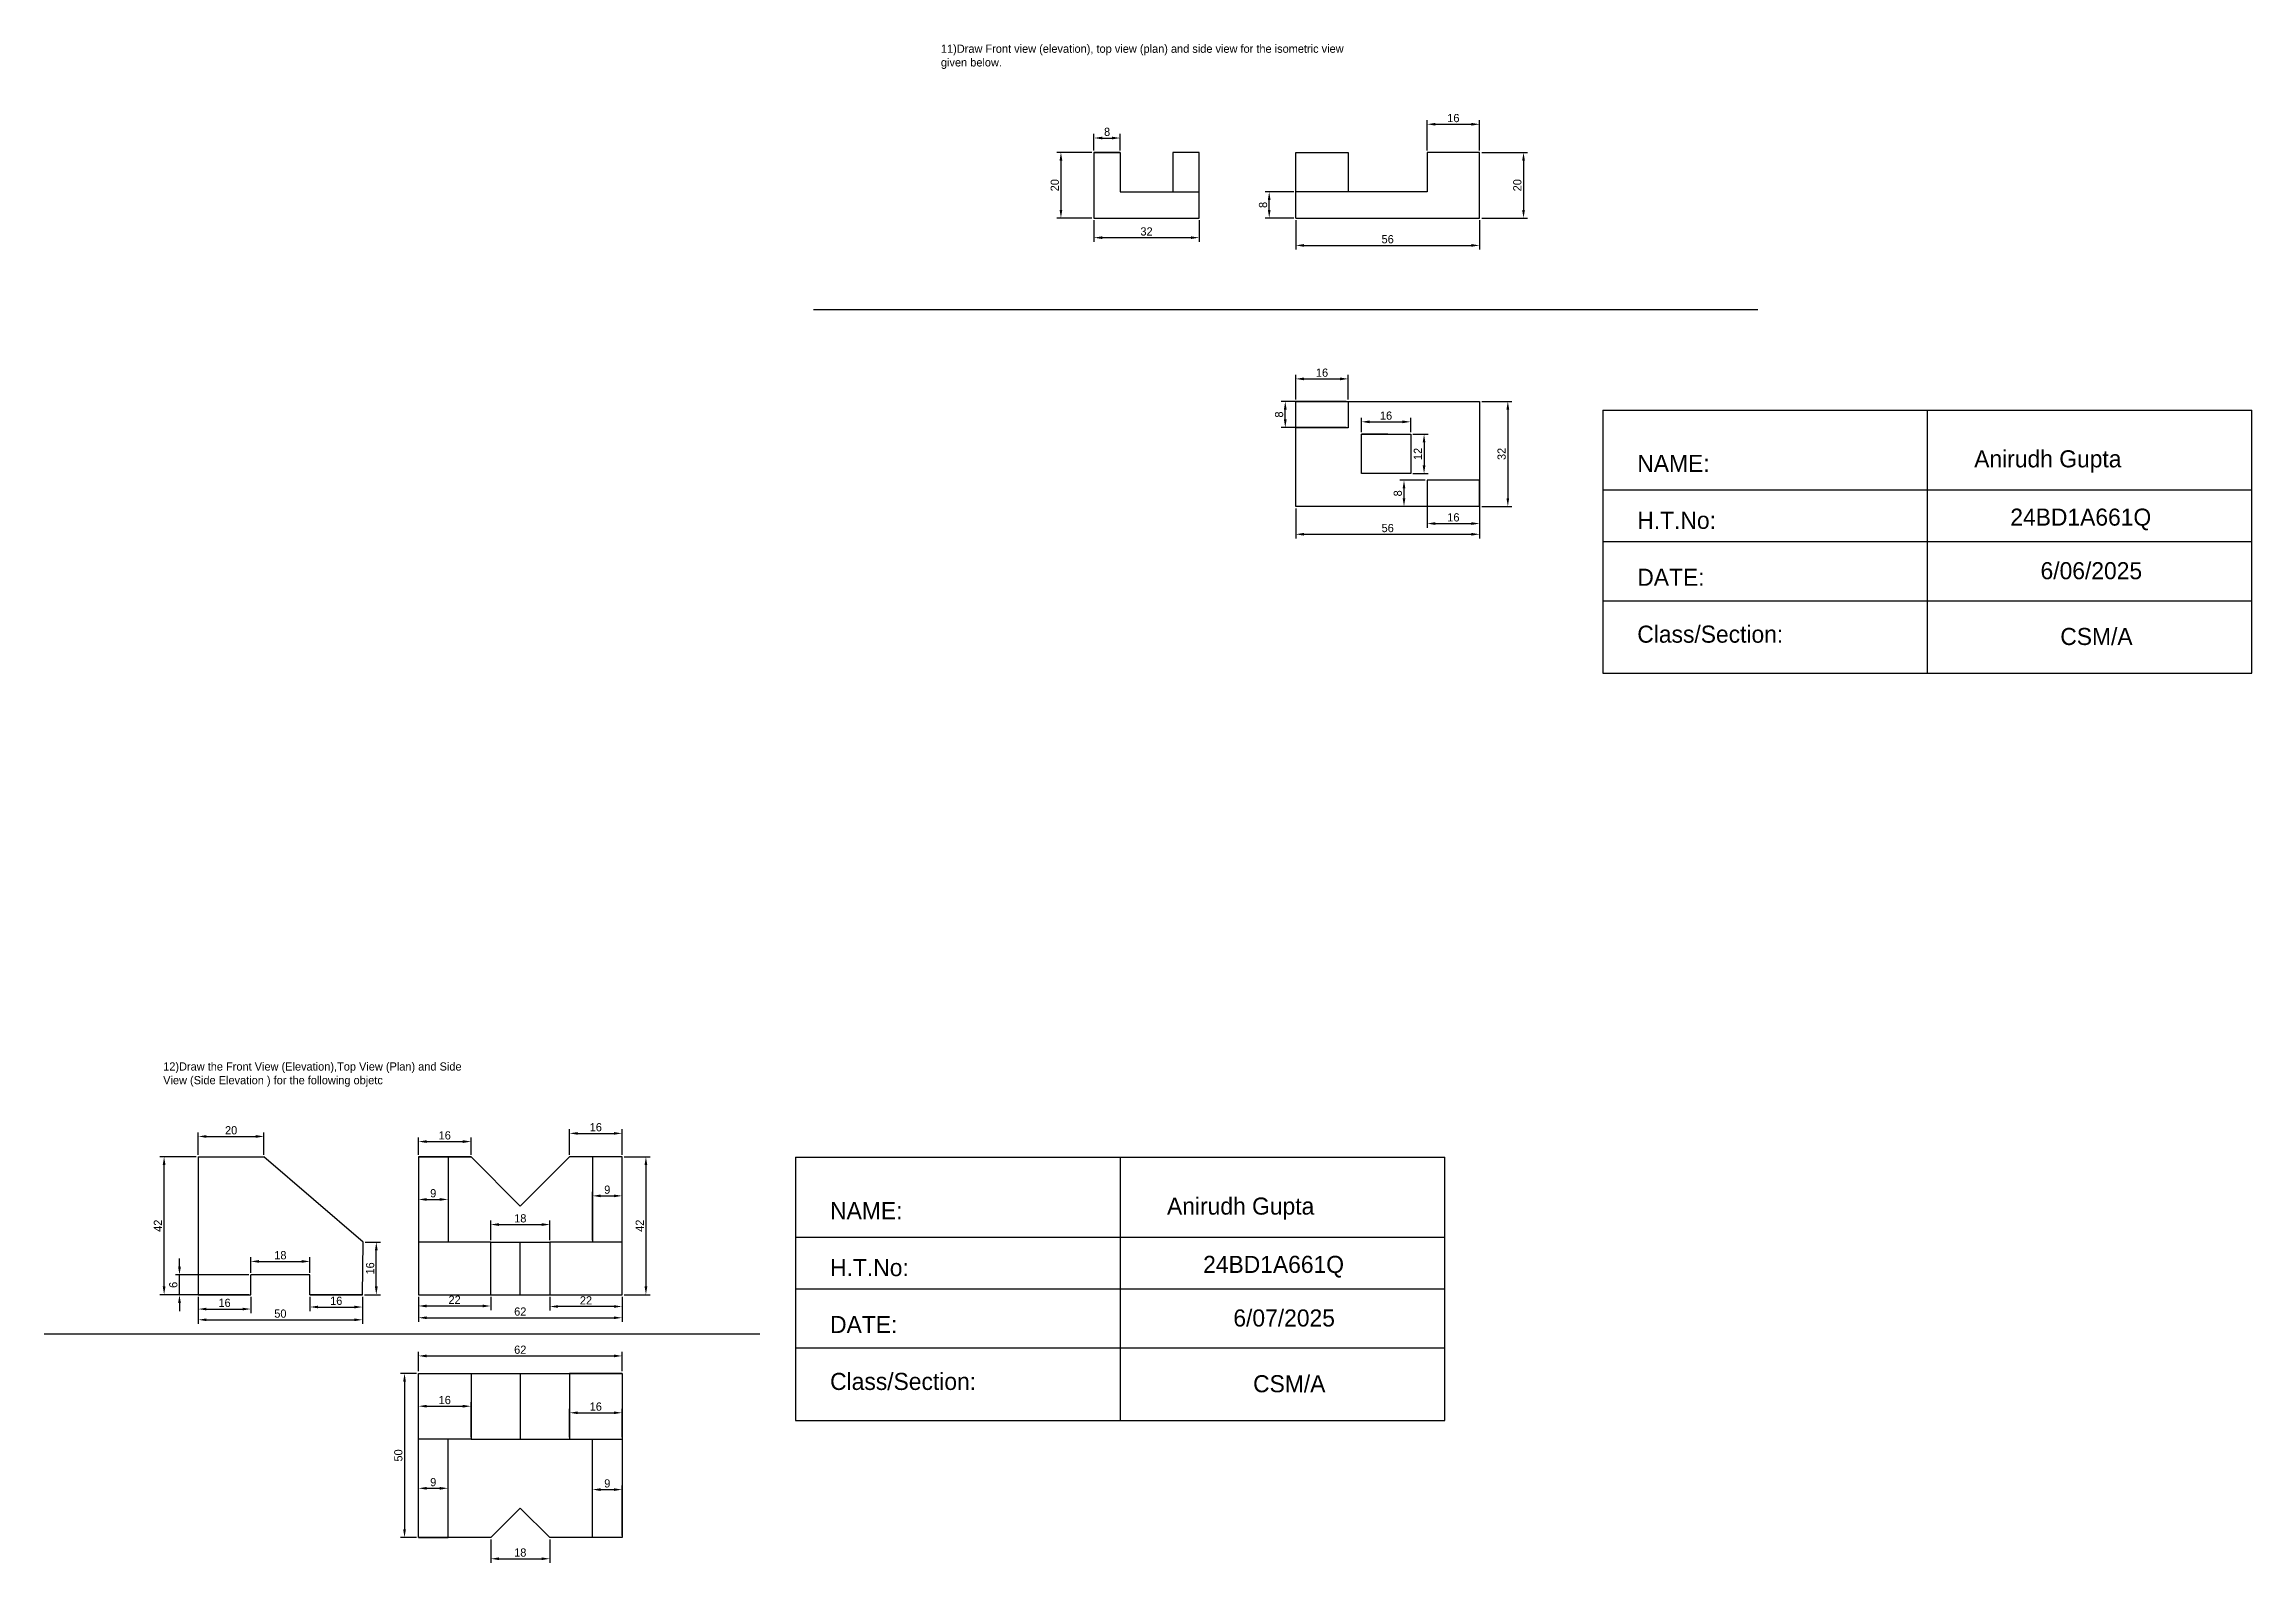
# Model space of a CAD drawing. Header units: millimetres. Extents: x 148 to 2239, y 31 to 1240.
# Drawn here: x 1567 to 2239, y 229 to 692 of the extents above; entities that cross this region are included whole.
import ezdxf

# ---------------------------------------------------------------- set-up
doc = ezdxf.new("R2010")
doc.units = ezdxf.units.MM
doc.dimstyles.new('ISO-25', dxfattribs={"dimtxt": 2.5, "dimasz": 2.5, "dimexe": 1.25, "dimexo": 0.625, "dimtad": 1, "dimtxsty": 'Standard', "dimcen": 2.5, "dimadec": 0, "dimazin": 0, "dimtfac": 1, "dimtmove": 0, "dimatfit": 3, "dimfxl": 1, "dimarcsym": 0})

msp = doc.modelspace()

# ---------------------------------------------------------------- texts
at = {"attachment_point": 1}
for s, width, insert, char_height in [('11)Draw Front view (elevation), top view (plan) and side view for the isometric view\\Pgiven below.', 208.52213, (1840.206, 691.382), 2.5), ('NAME:\\P                                                        \\PH.T.No:\\P                                           \\PDATE:\\P                                             \\PClass/Section:                                ', 175.89946, (2052.26, 566.443), 5.2), ('12)Draw the Front View (Elevation),Top View (Plan) and Side\\PView (Side Elevation ) for the following objetc', 177.18771, (1603.37, 381.423), 2.5), ('NAME:\\P                                                        \\PH.T.No:\\P                                           \\PDATE:\\P                                             \\PClass/Section:                                ', 175.89946, (1806.463, 338.868), 5.2)]:
    msp.add_mtext_dynamic_manual_height_columns(s, width=width, gutter_width=12.5, heights=[0], dxfattribs=dict(at, insert=insert, char_height=char_height))
at = {"char_height": 5.2, "attachment_point": 1}
for s, insert, width in [('Anirudh Gupta\\P', (2154.855, 567.83), 65.52), ('24BD1A661Q', (2165.844, 550.074), 49.14), ('6/06/2025\\P', (2175.051, 533.754), 45.5), ('CSM/A', (2181.065, 513.729), 25.48), ('Anirudh Gupta\\P', (1909.058, 340.256), 65.52), ('24BD1A661Q', (1920.047, 322.499), 49.14), ('6/07/2025', (1929.254, 306.18), 45.5), ('CSM/A', (1935.268, 286.154), 25.48)]:
    msp.add_mtext(s, dxfattribs=dict(at, insert=insert, width=width))

# ---------------------------------------------------------------- blocks, each defined once
blk = doc.blocks.new('*D107')
at = {"color": 0, "lineweight": -2, "transparency": 16777216}
for p, q in [((1613.43, 352.67), (1602.4, 352.67)), ((1603.65, 313.17), (1603.65, 350.17)), ((1613.43, 310.67), (1602.4, 310.67))]:
    blk.add_line(p, q, dxfattribs=at)
at = {"color": 0, "transparency": 16777216}
for points in [[(1603.23, 350.17), (1604.07, 350.17), (1603.65, 352.67)], [(1603.23, 313.17), (1604.07, 313.17), (1603.65, 310.67)]]:
    blk.add_solid(points, dxfattribs=at)
at = {"layer": 'Defpoints', "color": 0, "transparency": 16777216}
for p in [(1603.65, 352.67), (1614.06, 352.67), (1614.06, 310.67)]:
    blk.add_point(p, dxfattribs=at)
at = {"color": 0, "transparency": 16777216, "insert": (1601.77, 331.67), "char_height": 2.5, "attachment_point": 5, "rotation": 90}
blk.add_mtext('42', dxfattribs=at)
blk = doc.blocks.new('*D108')
at = {"color": 0, "lineweight": -2, "transparency": 16777216}
for p, q in [((1614.06, 310.05), (1614.06, 301.78)), ((1664.06, 310.05), (1664.06, 301.78)), ((1616.56, 303.03), (1661.56, 303.03))]:
    blk.add_line(p, q, dxfattribs=at)
at = {"color": 0, "transparency": 16777216}
for points in [[(1616.56, 303.44), (1616.56, 302.61), (1614.06, 303.03)], [(1661.56, 303.44), (1661.56, 302.61), (1664.06, 303.03)]]:
    blk.add_solid(points, dxfattribs=at)
at = {"layer": 'Defpoints', "color": 0, "transparency": 16777216}
for p in [(1614.06, 310.67), (1664.06, 310.67), (1664.06, 303.03)]:
    blk.add_point(p, dxfattribs=at)
at = {"color": 0, "transparency": 16777216, "insert": (1639.06, 304.9), "char_height": 2.5, "attachment_point": 5}
blk.add_mtext('50', dxfattribs=at)
blk = doc.blocks.new('*D109')
at = {"color": 0, "lineweight": -2, "transparency": 16777216}
for p, q in [((1614.06, 310.05), (1614.06, 305.05)), ((1630.06, 310.05), (1630.06, 305.05)), ((1616.56, 306.3), (1627.56, 306.3))]:
    blk.add_line(p, q, dxfattribs=at)
at = {"color": 0, "transparency": 16777216}
for points in [[(1616.56, 306.71), (1616.56, 305.88), (1614.06, 306.3)], [(1627.56, 306.71), (1627.56, 305.88), (1630.06, 306.3)]]:
    blk.add_solid(points, dxfattribs=at)
at = {"layer": 'Defpoints', "color": 0, "transparency": 16777216}
for p in [(1614.06, 310.67), (1630.06, 310.67), (1630.06, 306.3)]:
    blk.add_point(p, dxfattribs=at)
at = {"color": 0, "transparency": 16777216, "insert": (1622.06, 308.17), "char_height": 2.5, "attachment_point": 5}
blk.add_mtext('16', dxfattribs=at)
blk = doc.blocks.new('*D110')
at = {"color": 0, "lineweight": -2, "transparency": 16777216}
for p, q in [((1648.06, 310.05), (1648.06, 305.67)), ((1664.06, 310.05), (1664.06, 305.67)), ((1650.56, 306.92), (1661.56, 306.92))]:
    blk.add_line(p, q, dxfattribs=at)
at = {"color": 0, "transparency": 16777216}
for points in [[(1650.56, 307.34), (1650.56, 306.5), (1648.06, 306.92)], [(1661.56, 307.34), (1661.56, 306.5), (1664.06, 306.92)]]:
    blk.add_solid(points, dxfattribs=at)
at = {"layer": 'Defpoints', "color": 0, "transparency": 16777216}
for p in [(1648.06, 310.67), (1664.06, 310.67), (1664.06, 306.92)]:
    blk.add_point(p, dxfattribs=at)
at = {"color": 0, "transparency": 16777216, "insert": (1656.06, 308.79), "char_height": 2.5, "attachment_point": 5}
blk.add_mtext('16', dxfattribs=at)
blk = doc.blocks.new('*D111')
at = {"color": 0, "lineweight": -2, "transparency": 16777216}
for p, q in [((1630.06, 317.3), (1630.06, 322.05)), ((1632.56, 320.8), (1645.56, 320.8)), ((1648.06, 317.3), (1648.06, 322.05))]:
    blk.add_line(p, q, dxfattribs=at)
at = {"color": 0, "transparency": 16777216}
for points in [[(1632.56, 321.22), (1632.56, 320.38), (1630.06, 320.8)], [(1645.56, 321.22), (1645.56, 320.38), (1648.06, 320.8)]]:
    blk.add_solid(points, dxfattribs=at)
at = {"layer": 'Defpoints', "color": 0, "transparency": 16777216}
for p in [(1630.06, 316.67), (1648.06, 320.8), (1648.06, 316.67)]:
    blk.add_point(p, dxfattribs=at)
at = {"color": 0, "transparency": 16777216, "insert": (1639.06, 322.68), "char_height": 2.5, "attachment_point": 5}
blk.add_mtext('18', dxfattribs=at)
blk = doc.blocks.new('*D112')
at = {"color": 0, "lineweight": -2, "transparency": 16777216}
for p, q in [((1614.06, 353.3), (1614.06, 360.11)), ((1616.56, 358.86), (1631.56, 358.86)), ((1634.06, 353.3), (1634.06, 360.11))]:
    blk.add_line(p, q, dxfattribs=at)
at = {"color": 0, "transparency": 16777216}
for points in [[(1616.56, 359.28), (1616.56, 358.44), (1614.06, 358.86)], [(1631.56, 359.28), (1631.56, 358.44), (1634.06, 358.86)]]:
    blk.add_solid(points, dxfattribs=at)
at = {"layer": 'Defpoints', "color": 0, "transparency": 16777216}
for p in [(1634.06, 358.86), (1614.06, 352.67), (1634.06, 352.67)]:
    blk.add_point(p, dxfattribs=at)
at = {"color": 0, "transparency": 16777216, "insert": (1624.06, 360.73), "char_height": 2.5, "attachment_point": 5}
blk.add_mtext('20', dxfattribs=at)
blk = doc.blocks.new('*D113')
at = {"color": 0, "lineweight": -2, "transparency": 16777216}
for p, q in [((1664.89, 326.67), (1669.52, 326.67)), ((1668.27, 313.17), (1668.27, 324.17)), ((1664.68, 310.67), (1669.52, 310.67))]:
    blk.add_line(p, q, dxfattribs=at)
at = {"color": 0, "transparency": 16777216}
for points in [[(1667.85, 324.17), (1668.69, 324.17), (1668.27, 326.67)], [(1667.85, 313.17), (1668.69, 313.17), (1668.27, 310.67)]]:
    blk.add_solid(points, dxfattribs=at)
at = {"layer": 'Defpoints', "color": 0, "transparency": 16777216}
for p in [(1664.27, 326.67), (1668.27, 326.67), (1664.06, 310.67)]:
    blk.add_point(p, dxfattribs=at)
at = {"color": 0, "transparency": 16777216, "insert": (1666.4, 318.67), "char_height": 2.5, "attachment_point": 5, "rotation": 90}
blk.add_mtext('16', dxfattribs=at)
blk = doc.blocks.new('*D114')
at = {"color": 0, "lineweight": -2, "transparency": 16777216}
for p, q in [((1629.43, 316.67), (1607.08, 316.67)), ((1608.33, 319.17), (1608.33, 321.67)), ((1608.33, 310.67), (1608.33, 316.67)), ((1629.43, 310.67), (1607.08, 310.67)), ((1608.33, 308.17), (1608.33, 305.67))]:
    blk.add_line(p, q, dxfattribs=at)
at = {"color": 0, "transparency": 16777216}
for points in [[(1607.92, 319.17), (1608.75, 319.17), (1608.33, 316.67)], [(1607.92, 308.17), (1608.75, 308.17), (1608.33, 310.67)]]:
    blk.add_solid(points, dxfattribs=at)
at = {"layer": 'Defpoints', "color": 0, "transparency": 16777216}
for p in [(1608.33, 316.67), (1630.06, 316.67), (1630.06, 310.67)]:
    blk.add_point(p, dxfattribs=at)
at = {"color": 0, "transparency": 16777216, "insert": (1606.46, 313.67), "char_height": 2.5, "attachment_point": 5, "rotation": 90}
blk.add_mtext('6', dxfattribs=at)
blk = doc.blocks.new('*D115')
at = {"color": 0, "lineweight": -2, "transparency": 16777216}
for p, q in [((1681.11, 342.79), (1681.11, 338.42)), ((1683.61, 339.67), (1687.61, 339.67)), ((1690.11, 342.79), (1690.11, 338.42))]:
    blk.add_line(p, q, dxfattribs=at)
at = {"color": 0, "transparency": 16777216}
for points in [[(1683.61, 340.09), (1683.61, 339.26), (1681.11, 339.67)], [(1687.61, 340.09), (1687.61, 339.26), (1690.11, 339.67)]]:
    blk.add_solid(points, dxfattribs=at)
at = {"layer": 'Defpoints', "color": 0, "transparency": 16777216}
for p in [(1681.11, 343.42), (1690.11, 343.42), (1690.11, 339.67)]:
    blk.add_point(p, dxfattribs=at)
at = {"color": 0, "transparency": 16777216, "insert": (1685.61, 341.55), "char_height": 2.5, "attachment_point": 5}
blk.add_mtext('9', dxfattribs=at)
blk = doc.blocks.new('*D116')
at = {"color": 0, "lineweight": -2, "transparency": 16777216}
for p, q in [((1681.11, 353.3), (1681.11, 358.55)), ((1683.61, 357.3), (1694.61, 357.3)), ((1697.11, 353.3), (1697.11, 358.55))]:
    blk.add_line(p, q, dxfattribs=at)
at = {"color": 0, "transparency": 16777216}
for points in [[(1683.61, 357.72), (1683.61, 356.88), (1681.11, 357.3)], [(1694.61, 357.72), (1694.61, 356.88), (1697.11, 357.3)]]:
    blk.add_solid(points, dxfattribs=at)
at = {"layer": 'Defpoints', "color": 0, "transparency": 16777216}
for p in [(1697.11, 357.3), (1681.11, 352.67), (1697.11, 352.67)]:
    blk.add_point(p, dxfattribs=at)
at = {"color": 0, "transparency": 16777216, "insert": (1689.11, 359.17), "char_height": 2.5, "attachment_point": 5}
blk.add_mtext('16', dxfattribs=at)
blk = doc.blocks.new('*D117')
at = {"color": 0, "lineweight": -2, "transparency": 16777216}
for p, q in [((1727.11, 353.3), (1727.11, 361.05)), ((1729.61, 359.8), (1740.61, 359.8)), ((1743.11, 353.3), (1743.11, 361.05))]:
    blk.add_line(p, q, dxfattribs=at)
at = {"color": 0, "transparency": 16777216}
for points in [[(1729.61, 360.21), (1729.61, 359.38), (1727.11, 359.8)], [(1740.61, 360.21), (1740.61, 359.38), (1743.11, 359.8)]]:
    blk.add_solid(points, dxfattribs=at)
at = {"layer": 'Defpoints', "color": 0, "transparency": 16777216}
for p in [(1743.11, 359.8), (1727.11, 352.67), (1743.11, 352.67)]:
    blk.add_point(p, dxfattribs=at)
at = {"color": 0, "transparency": 16777216, "insert": (1735.11, 361.67), "char_height": 2.5, "attachment_point": 5}
blk.add_mtext('16', dxfattribs=at)
blk = doc.blocks.new('*D118')
at = {"color": 0, "lineweight": -2, "transparency": 16777216}
for p, q in [((1734.11, 327.3), (1734.11, 342.02)), ((1736.61, 340.77), (1740.61, 340.77)), ((1743.11, 327.3), (1743.11, 342.02))]:
    blk.add_line(p, q, dxfattribs=at)
at = {"color": 0, "transparency": 16777216}
for points in [[(1736.61, 341.18), (1736.61, 340.35), (1734.11, 340.77)], [(1740.61, 341.18), (1740.61, 340.35), (1743.11, 340.77)]]:
    blk.add_solid(points, dxfattribs=at)
at = {"layer": 'Defpoints', "color": 0, "transparency": 16777216}
for p in [(1743.11, 340.77), (1734.11, 326.67), (1743.11, 326.67)]:
    blk.add_point(p, dxfattribs=at)
at = {"color": 0, "transparency": 16777216, "insert": (1738.61, 342.64), "char_height": 2.5, "attachment_point": 5}
blk.add_mtext('9', dxfattribs=at)
blk = doc.blocks.new('*D119')
at = {"color": 0, "lineweight": -2, "transparency": 16777216}
for p, q in [((1743.73, 352.67), (1751.62, 352.67)), ((1750.37, 350.17), (1750.37, 313.17)), ((1743.73, 310.67), (1751.62, 310.67))]:
    blk.add_line(p, q, dxfattribs=at)
at = {"color": 0, "transparency": 16777216}
for points in [[(1749.96, 350.17), (1750.79, 350.17), (1750.37, 352.67)], [(1749.96, 313.17), (1750.79, 313.17), (1750.37, 310.67)]]:
    blk.add_solid(points, dxfattribs=at)
at = {"layer": 'Defpoints', "color": 0, "transparency": 16777216}
for p in [(1743.11, 352.67), (1743.11, 310.67), (1750.37, 310.67)]:
    blk.add_point(p, dxfattribs=at)
at = {"color": 0, "transparency": 16777216, "insert": (1748.5, 331.67), "char_height": 2.5, "attachment_point": 5, "rotation": 90}
blk.add_mtext('42', dxfattribs=at)
blk = doc.blocks.new('*D120')
at = {"color": 0, "lineweight": -2, "transparency": 16777216}
for p, q in [((1681.11, 310.05), (1681.11, 302.39)), ((1743.11, 310.05), (1743.11, 302.39)), ((1683.61, 303.64), (1740.61, 303.64))]:
    blk.add_line(p, q, dxfattribs=at)
at = {"color": 0, "transparency": 16777216}
for points in [[(1683.61, 304.06), (1683.61, 303.23), (1681.11, 303.64)], [(1740.61, 304.06), (1740.61, 303.23), (1743.11, 303.64)]]:
    blk.add_solid(points, dxfattribs=at)
at = {"layer": 'Defpoints', "color": 0, "transparency": 16777216}
for p in [(1681.11, 310.67), (1743.11, 310.67), (1743.11, 303.64)]:
    blk.add_point(p, dxfattribs=at)
at = {"color": 0, "transparency": 16777216, "insert": (1712.11, 305.52), "char_height": 2.5, "attachment_point": 5}
blk.add_mtext('62', dxfattribs=at)
blk = doc.blocks.new('*D121')
at = {"color": 0, "lineweight": -2, "transparency": 16777216}
for p, q in [((1681.11, 310.05), (1681.11, 305.98)), ((1703.11, 310.05), (1703.11, 305.98)), ((1683.61, 307.23), (1700.61, 307.23))]:
    blk.add_line(p, q, dxfattribs=at)
at = {"color": 0, "transparency": 16777216}
for points in [[(1683.61, 307.65), (1683.61, 306.81), (1681.11, 307.23)], [(1700.61, 307.65), (1700.61, 306.81), (1703.11, 307.23)]]:
    blk.add_solid(points, dxfattribs=at)
at = {"layer": 'Defpoints', "color": 0, "transparency": 16777216}
for p in [(1681.11, 310.67), (1703.11, 310.67), (1703.11, 307.23)]:
    blk.add_point(p, dxfattribs=at)
at = {"color": 0, "transparency": 16777216, "insert": (1692.11, 309.11), "char_height": 2.5, "attachment_point": 5}
blk.add_mtext('22', dxfattribs=at)
blk = doc.blocks.new('*D122')
at = {"color": 0, "lineweight": -2, "transparency": 16777216}
for p, q in [((1721.11, 310.05), (1721.11, 305.82)), ((1743.11, 310.05), (1743.11, 305.82)), ((1740.61, 307.07), (1723.61, 307.07))]:
    blk.add_line(p, q, dxfattribs=at)
at = {"color": 0, "transparency": 16777216}
for points in [[(1723.61, 307.49), (1723.61, 306.66), (1721.11, 307.07)], [(1740.61, 307.49), (1740.61, 306.66), (1743.11, 307.07)]]:
    blk.add_solid(points, dxfattribs=at)
at = {"layer": 'Defpoints', "color": 0, "transparency": 16777216}
for p in [(1721.11, 310.67), (1743.11, 310.67), (1721.11, 307.07)]:
    blk.add_point(p, dxfattribs=at)
at = {"color": 0, "transparency": 16777216, "insert": (1732.11, 308.95), "char_height": 2.5, "attachment_point": 5}
blk.add_mtext('22', dxfattribs=at)
blk = doc.blocks.new('*D123')
at = {"color": 0, "lineweight": -2, "transparency": 16777216}
for p, q in [((1703.11, 327.3), (1703.11, 333.28)), ((1705.61, 332.03), (1718.61, 332.03)), ((1721.11, 327.3), (1721.11, 333.28))]:
    blk.add_line(p, q, dxfattribs=at)
at = {"color": 0, "transparency": 16777216}
for points in [[(1705.61, 332.45), (1705.61, 331.61), (1703.11, 332.03)], [(1718.61, 332.45), (1718.61, 331.61), (1721.11, 332.03)]]:
    blk.add_solid(points, dxfattribs=at)
at = {"layer": 'Defpoints', "color": 0, "transparency": 16777216}
for p in [(1721.11, 332.03), (1703.11, 326.67), (1721.11, 326.67)]:
    blk.add_point(p, dxfattribs=at)
at = {"color": 0, "transparency": 16777216, "insert": (1712.11, 333.91), "char_height": 2.5, "attachment_point": 5}
blk.add_mtext('18', dxfattribs=at)
blk = doc.blocks.new('*D124')
at = {"color": 0, "lineweight": -2, "transparency": 16777216}
for p, q in [((1703.11, 236.08), (1703.11, 229)), ((1721.11, 236.08), (1721.11, 229)), ((1705.61, 230.25), (1718.61, 230.25))]:
    blk.add_line(p, q, dxfattribs=at)
at = {"color": 0, "transparency": 16777216}
for points in [[(1705.61, 230.67), (1705.61, 229.84), (1703.11, 230.25)], [(1718.61, 230.67), (1718.61, 229.84), (1721.11, 230.25)]]:
    blk.add_solid(points, dxfattribs=at)
at = {"layer": 'Defpoints', "color": 0, "transparency": 16777216}
for p in [(1703.11, 236.71), (1721.11, 236.71), (1721.11, 230.25)]:
    blk.add_point(p, dxfattribs=at)
at = {"color": 0, "transparency": 16777216, "insert": (1712.11, 232.13), "char_height": 2.5, "attachment_point": 5}
blk.add_mtext('18', dxfattribs=at)
blk = doc.blocks.new('*D125')
at = {"color": 0, "lineweight": -2, "transparency": 16777216}
for p, q in [((1680.48, 286.71), (1675.62, 286.71)), ((1676.87, 284.21), (1676.87, 239.21)), ((1680.48, 236.71), (1675.62, 236.71))]:
    blk.add_line(p, q, dxfattribs=at)
at = {"color": 0, "transparency": 16777216}
for points in [[(1676.45, 284.21), (1677.28, 284.21), (1676.87, 286.71)], [(1676.45, 239.21), (1677.28, 239.21), (1676.87, 236.71)]]:
    blk.add_solid(points, dxfattribs=at)
at = {"layer": 'Defpoints', "color": 0, "transparency": 16777216}
for p in [(1681.11, 286.71), (1676.87, 236.71), (1681.11, 236.71)]:
    blk.add_point(p, dxfattribs=at)
at = {"color": 0, "transparency": 16777216, "insert": (1674.99, 261.71), "char_height": 2.5, "attachment_point": 5, "rotation": 90}
blk.add_mtext('50', dxfattribs=at)
blk = doc.blocks.new('*D126')
at = {"color": 0, "lineweight": -2, "transparency": 16777216}
for p, q in [((1681.11, 287.33), (1681.11, 293.27)), ((1683.61, 292.02), (1740.61, 292.02)), ((1743.11, 287.33), (1743.11, 293.27))]:
    blk.add_line(p, q, dxfattribs=at)
at = {"color": 0, "transparency": 16777216}
for points in [[(1683.61, 292.44), (1683.61, 291.6), (1681.11, 292.02)], [(1740.61, 292.44), (1740.61, 291.6), (1743.11, 292.02)]]:
    blk.add_solid(points, dxfattribs=at)
at = {"layer": 'Defpoints', "color": 0, "transparency": 16777216}
for p in [(1743.11, 292.02), (1681.11, 286.71), (1743.11, 286.71)]:
    blk.add_point(p, dxfattribs=at)
at = {"color": 0, "transparency": 16777216, "insert": (1712.11, 293.9), "char_height": 2.5, "attachment_point": 5}
blk.add_mtext('62', dxfattribs=at)
blk = doc.blocks.new('*D127')
at = {"color": 0, "lineweight": -2, "transparency": 16777216}
for p, q in [((1681.11, 237.33), (1681.11, 252.96)), ((1683.61, 251.71), (1687.61, 251.71)), ((1690.11, 237.33), (1690.11, 252.96))]:
    blk.add_line(p, q, dxfattribs=at)
at = {"color": 0, "transparency": 16777216}
for points in [[(1683.61, 252.12), (1683.61, 251.29), (1681.11, 251.71)], [(1687.61, 252.12), (1687.61, 251.29), (1690.11, 251.71)]]:
    blk.add_solid(points, dxfattribs=at)
at = {"layer": 'Defpoints', "color": 0, "transparency": 16777216}
for p in [(1690.11, 251.71), (1681.11, 236.71), (1690.11, 236.71)]:
    blk.add_point(p, dxfattribs=at)
at = {"color": 0, "transparency": 16777216, "insert": (1685.61, 253.58), "char_height": 2.5, "attachment_point": 5}
blk.add_mtext('9', dxfattribs=at)
blk = doc.blocks.new('*D128')
at = {"color": 0, "lineweight": -2, "transparency": 16777216}
for p, q in [((1734.11, 237.33), (1734.11, 252.56)), ((1736.61, 251.31), (1740.61, 251.31)), ((1743.11, 237.33), (1743.11, 252.56))]:
    blk.add_line(p, q, dxfattribs=at)
at = {"color": 0, "transparency": 16777216}
for points in [[(1736.61, 251.73), (1736.61, 250.89), (1734.11, 251.31)], [(1740.61, 251.73), (1740.61, 250.89), (1743.11, 251.31)]]:
    blk.add_solid(points, dxfattribs=at)
at = {"layer": 'Defpoints', "color": 0, "transparency": 16777216}
for p in [(1743.11, 251.31), (1734.11, 236.71), (1743.11, 236.71)]:
    blk.add_point(p, dxfattribs=at)
at = {"color": 0, "transparency": 16777216, "insert": (1738.61, 253.19), "char_height": 2.5, "attachment_point": 5}
blk.add_mtext('9', dxfattribs=at)
blk = doc.blocks.new('*D129')
at = {"color": 0, "lineweight": -2, "transparency": 16777216}
for p, q in [((1681.11, 267.33), (1681.11, 277.96)), ((1683.61, 276.71), (1694.61, 276.71)), ((1697.11, 267.33), (1697.11, 277.96))]:
    blk.add_line(p, q, dxfattribs=at)
at = {"color": 0, "transparency": 16777216}
for points in [[(1683.61, 277.12), (1683.61, 276.29), (1681.11, 276.71)], [(1694.61, 277.12), (1694.61, 276.29), (1697.11, 276.71)]]:
    blk.add_solid(points, dxfattribs=at)
at = {"layer": 'Defpoints', "color": 0, "transparency": 16777216}
for p in [(1697.11, 276.71), (1681.11, 266.71), (1697.11, 266.71)]:
    blk.add_point(p, dxfattribs=at)
at = {"color": 0, "transparency": 16777216, "insert": (1689.11, 278.58), "char_height": 2.5, "attachment_point": 5}
blk.add_mtext('16', dxfattribs=at)
blk = doc.blocks.new('*D130')
at = {"color": 0, "lineweight": -2, "transparency": 16777216}
for p, q in [((1727.11, 267.33), (1727.11, 275.96)), ((1743.11, 267.33), (1743.11, 275.96)), ((1729.61, 274.71), (1740.61, 274.71))]:
    blk.add_line(p, q, dxfattribs=at)
at = {"color": 0, "transparency": 16777216}
for points in [[(1729.61, 275.12), (1729.61, 274.29), (1727.11, 274.71)], [(1740.61, 275.12), (1740.61, 274.29), (1743.11, 274.71)]]:
    blk.add_solid(points, dxfattribs=at)
at = {"layer": 'Defpoints', "color": 0, "transparency": 16777216}
for p in [(1743.11, 274.71), (1727.11, 266.71), (1743.11, 266.71)]:
    blk.add_point(p, dxfattribs=at)
at = {"color": 0, "transparency": 16777216, "insert": (1735.11, 276.58), "char_height": 2.5, "attachment_point": 5}
blk.add_mtext('16', dxfattribs=at)
blk = doc.blocks.new('*D75')
at = {"color": 0, "lineweight": -2, "transparency": 16777216}
for p, q in [((2004.87, 658.55), (2018.87, 658.55)), ((2017.62, 656.05), (2017.62, 641.05)), ((2004.87, 638.55), (2018.87, 638.55))]:
    blk.add_line(p, q, dxfattribs=at)
at = {"color": 0, "transparency": 16777216}
for points in [[(2017.2, 656.05), (2018.03, 656.05), (2017.62, 658.55)], [(2017.2, 641.05), (2018.03, 641.05), (2017.62, 638.55)]]:
    blk.add_solid(points, dxfattribs=at)
at = {"layer": 'Defpoints', "color": 0, "transparency": 16777216}
for p in [(2004.25, 658.55), (2004.25, 638.55), (2017.62, 638.55)]:
    blk.add_point(p, dxfattribs=at)
at = {"color": 0, "transparency": 16777216, "insert": (2015.74, 648.55), "char_height": 2.5, "attachment_point": 5, "rotation": 90}
blk.add_mtext('20', dxfattribs=at)
blk = doc.blocks.new('*D76')
at = {"color": 0, "lineweight": -2, "transparency": 16777216}
for p, q in [((1988.25, 659.17), (1988.25, 668.37)), ((1990.75, 667.12), (2001.75, 667.12)), ((2004.25, 659.17), (2004.25, 668.37))]:
    blk.add_line(p, q, dxfattribs=at)
at = {"color": 0, "transparency": 16777216}
for points in [[(1990.75, 667.54), (1990.75, 666.7), (1988.25, 667.12)], [(2001.75, 667.54), (2001.75, 666.7), (2004.25, 667.12)]]:
    blk.add_solid(points, dxfattribs=at)
at = {"layer": 'Defpoints', "color": 0, "transparency": 16777216}
for p in [(2004.25, 667.12), (1988.25, 658.55), (2004.25, 658.55)]:
    blk.add_point(p, dxfattribs=at)
at = {"color": 0, "transparency": 16777216, "insert": (1996.25, 668.99), "char_height": 2.5, "attachment_point": 5}
blk.add_mtext('16', dxfattribs=at)
blk = doc.blocks.new('*D77')
at = {"color": 0, "lineweight": -2, "transparency": 16777216}
for p, q in [((1947.62, 646.55), (1938.92, 646.55)), ((1940.17, 641.05), (1940.17, 644.05)), ((1947.62, 638.55), (1938.92, 638.55))]:
    blk.add_line(p, q, dxfattribs=at)
at = {"color": 0, "transparency": 16777216}
for points in [[(1939.76, 644.05), (1940.59, 644.05), (1940.17, 646.55)], [(1939.76, 641.05), (1940.59, 641.05), (1940.17, 638.55)]]:
    blk.add_solid(points, dxfattribs=at)
at = {"layer": 'Defpoints', "color": 0, "transparency": 16777216}
for p in [(1940.17, 646.55), (1948.25, 646.55), (1948.25, 638.55)]:
    blk.add_point(p, dxfattribs=at)
at = {"color": 0, "transparency": 16777216, "insert": (1938.3, 642.55), "char_height": 2.5, "attachment_point": 5, "rotation": 90}
blk.add_mtext('8', dxfattribs=at)
blk = doc.blocks.new('*D78')
at = {"color": 0, "lineweight": -2, "transparency": 16777216}
for p, q in [((1948.25, 637.92), (1948.25, 628.97)), ((2004.25, 637.92), (2004.25, 628.97)), ((1950.75, 630.22), (2001.75, 630.22))]:
    blk.add_line(p, q, dxfattribs=at)
at = {"color": 0, "transparency": 16777216}
for points in [[(1950.75, 630.64), (1950.75, 629.81), (1948.25, 630.22)], [(2001.75, 630.64), (2001.75, 629.81), (2004.25, 630.22)]]:
    blk.add_solid(points, dxfattribs=at)
at = {"layer": 'Defpoints', "color": 0, "transparency": 16777216}
for p in [(1948.25, 638.55), (2004.25, 638.55), (2004.25, 630.22)]:
    blk.add_point(p, dxfattribs=at)
at = {"color": 0, "transparency": 16777216, "insert": (1976.25, 632.1), "char_height": 2.5, "attachment_point": 5}
blk.add_mtext('56', dxfattribs=at)
blk = doc.blocks.new('*D79')
at = {"color": 0, "lineweight": -2, "transparency": 16777216}
for p, q in [((1968.25, 573.34), (1968.25, 577.75)), ((1970.75, 576.5), (1980.75, 576.5)), ((1983.25, 573.34), (1983.25, 577.75))]:
    blk.add_line(p, q, dxfattribs=at)
at = {"color": 0, "transparency": 16777216}
for points in [[(1970.75, 576.91), (1970.75, 576.08), (1968.25, 576.5)], [(1980.75, 576.91), (1980.75, 576.08), (1983.25, 576.5)]]:
    blk.add_solid(points, dxfattribs=at)
at = {"layer": 'Defpoints', "color": 0, "transparency": 16777216}
for p in [(1968.25, 572.72), (1983.25, 576.5), (1983.25, 572.72)]:
    blk.add_point(p, dxfattribs=at)
at = {"color": 0, "transparency": 16777216, "insert": (1975.75, 578.37), "char_height": 2.5, "attachment_point": 5}
blk.add_mtext('16', dxfattribs=at)
blk = doc.blocks.new('*D80')
at = {"color": 0, "lineweight": -2, "transparency": 16777216}
for p, q in [((1983.87, 572.72), (1988.58, 572.72)), ((1987.33, 570.22), (1987.33, 563.22)), ((1983.87, 560.72), (1988.58, 560.72))]:
    blk.add_line(p, q, dxfattribs=at)
at = {"color": 0, "transparency": 16777216}
for points in [[(1986.91, 570.22), (1987.74, 570.22), (1987.33, 572.72)], [(1986.91, 563.22), (1987.74, 563.22), (1987.33, 560.72)]]:
    blk.add_solid(points, dxfattribs=at)
at = {"layer": 'Defpoints', "color": 0, "transparency": 16777216}
for p in [(1983.25, 572.72), (1983.25, 560.72), (1987.33, 560.72)]:
    blk.add_point(p, dxfattribs=at)
at = {"color": 0, "transparency": 16777216, "insert": (1985.45, 566.72), "char_height": 2.5, "attachment_point": 5, "rotation": 90}
blk.add_mtext('12', dxfattribs=at)
blk = doc.blocks.new('*D81')
at = {"color": 0, "lineweight": -2, "transparency": 16777216}
for p, q in [((1948.25, 550.09), (1948.25, 541)), ((2004.25, 550.09), (2004.25, 541)), ((1950.75, 542.25), (2001.75, 542.25))]:
    blk.add_line(p, q, dxfattribs=at)
at = {"color": 0, "transparency": 16777216}
for points in [[(1950.75, 542.67), (1950.75, 541.84), (1948.25, 542.25)], [(2001.75, 542.67), (2001.75, 541.84), (2004.25, 542.25)]]:
    blk.add_solid(points, dxfattribs=at)
at = {"layer": 'Defpoints', "color": 0, "transparency": 16777216}
for p in [(1948.25, 550.72), (2004.25, 550.72), (2004.25, 542.25)]:
    blk.add_point(p, dxfattribs=at)
at = {"color": 0, "transparency": 16777216, "insert": (1976.25, 544.13), "char_height": 2.5, "attachment_point": 5}
blk.add_mtext('56', dxfattribs=at)
blk = doc.blocks.new('*D82')
at = {"color": 0, "lineweight": -2, "transparency": 16777216}
for p, q in [((2004.87, 582.72), (2014.09, 582.72)), ((2012.84, 580.22), (2012.84, 553.22)), ((2004.87, 550.72), (2014.09, 550.72))]:
    blk.add_line(p, q, dxfattribs=at)
at = {"color": 0, "transparency": 16777216}
for points in [[(2012.42, 580.22), (2013.25, 580.22), (2012.84, 582.72)], [(2012.42, 553.22), (2013.25, 553.22), (2012.84, 550.72)]]:
    blk.add_solid(points, dxfattribs=at)
at = {"layer": 'Defpoints', "color": 0, "transparency": 16777216}
for p in [(2004.25, 582.72), (2004.25, 550.72), (2012.84, 550.72)]:
    blk.add_point(p, dxfattribs=at)
at = {"color": 0, "transparency": 16777216, "insert": (2010.96, 566.72), "char_height": 2.5, "attachment_point": 5, "rotation": 90}
blk.add_mtext('32', dxfattribs=at)
blk = doc.blocks.new('*D83')
at = {"color": 0, "lineweight": -2, "transparency": 16777216}
for p, q in [((1963.62, 582.72), (1943.81, 582.72)), ((1945.06, 577.22), (1945.06, 580.22)), ((1963.62, 574.72), (1943.81, 574.72))]:
    blk.add_line(p, q, dxfattribs=at)
at = {"color": 0, "transparency": 16777216}
for points in [[(1944.65, 580.22), (1945.48, 580.22), (1945.06, 582.72)], [(1944.65, 577.22), (1945.48, 577.22), (1945.06, 574.72)]]:
    blk.add_solid(points, dxfattribs=at)
at = {"layer": 'Defpoints', "color": 0, "transparency": 16777216}
for p in [(1945.06, 582.72), (1964.25, 582.72), (1964.25, 574.72)]:
    blk.add_point(p, dxfattribs=at)
at = {"color": 0, "transparency": 16777216, "insert": (1943.19, 578.72), "char_height": 2.5, "attachment_point": 5, "rotation": 90}
blk.add_mtext('8', dxfattribs=at)
blk = doc.blocks.new('*D84')
at = {"color": 0, "lineweight": -2, "transparency": 16777216}
for p, q in [((1948.25, 583.34), (1948.25, 590.82)), ((1950.75, 589.57), (1961.75, 589.57)), ((1964.25, 583.34), (1964.25, 590.82))]:
    blk.add_line(p, q, dxfattribs=at)
at = {"color": 0, "transparency": 16777216}
for points in [[(1950.75, 589.99), (1950.75, 589.16), (1948.25, 589.57)], [(1961.75, 589.99), (1961.75, 589.16), (1964.25, 589.57)]]:
    blk.add_solid(points, dxfattribs=at)
at = {"layer": 'Defpoints', "color": 0, "transparency": 16777216}
for p in [(1964.25, 589.57), (1948.25, 582.72), (1964.25, 582.72)]:
    blk.add_point(p, dxfattribs=at)
at = {"color": 0, "transparency": 16777216, "insert": (1956.25, 591.45), "char_height": 2.5, "attachment_point": 5}
blk.add_mtext('16', dxfattribs=at)
blk = doc.blocks.new('*D85')
at = {"color": 0, "lineweight": -2, "transparency": 16777216}
for p, q in [((1987.62, 558.72), (1979.97, 558.72)), ((1981.22, 553.22), (1981.22, 556.22)), ((1987.62, 550.72), (1979.97, 550.72))]:
    blk.add_line(p, q, dxfattribs=at)
at = {"color": 0, "transparency": 16777216}
for points in [[(1980.8, 556.22), (1981.63, 556.22), (1981.22, 558.72)], [(1980.8, 553.22), (1981.63, 553.22), (1981.22, 550.72)]]:
    blk.add_solid(points, dxfattribs=at)
at = {"layer": 'Defpoints', "color": 0, "transparency": 16777216}
for p in [(1981.22, 558.72), (1988.25, 558.72), (1988.25, 550.72)]:
    blk.add_point(p, dxfattribs=at)
at = {"color": 0, "transparency": 16777216, "insert": (1979.34, 554.72), "char_height": 2.5, "attachment_point": 5, "rotation": 90}
blk.add_mtext('8', dxfattribs=at)
blk = doc.blocks.new('*D86')
at = {"color": 0, "lineweight": -2, "transparency": 16777216}
for p, q in [((1988.25, 558.09), (1988.25, 544.26)), ((2004.25, 558.09), (2004.25, 544.26)), ((1990.75, 545.51), (2001.75, 545.51))]:
    blk.add_line(p, q, dxfattribs=at)
at = {"color": 0, "transparency": 16777216}
for points in [[(1990.75, 545.93), (1990.75, 545.09), (1988.25, 545.51)], [(2001.75, 545.93), (2001.75, 545.09), (2004.25, 545.51)]]:
    blk.add_solid(points, dxfattribs=at)
at = {"layer": 'Defpoints', "color": 0, "transparency": 16777216}
for p in [(1988.25, 558.72), (2004.25, 558.72), (2004.25, 545.51)]:
    blk.add_point(p, dxfattribs=at)
at = {"color": 0, "transparency": 16777216, "insert": (1996.25, 547.39), "char_height": 2.5, "attachment_point": 5}
blk.add_mtext('16', dxfattribs=at)
blk = doc.blocks.new('*D87')
at = {"color": 0, "lineweight": -2, "transparency": 16777216}
for p, q in [((1886.18, 658.55), (1875.5, 658.55)), ((1876.75, 656.05), (1876.75, 641.05)), ((1886.18, 638.55), (1875.5, 638.55))]:
    blk.add_line(p, q, dxfattribs=at)
at = {"color": 0, "transparency": 16777216}
for points in [[(1876.34, 656.05), (1877.17, 656.05), (1876.75, 658.55)], [(1876.34, 641.05), (1877.17, 641.05), (1876.75, 638.55)]]:
    blk.add_solid(points, dxfattribs=at)
at = {"layer": 'Defpoints', "color": 0, "transparency": 16777216}
for p in [(1886.81, 658.55), (1876.75, 638.55), (1886.81, 638.55)]:
    blk.add_point(p, dxfattribs=at)
at = {"color": 0, "transparency": 16777216, "insert": (1874.88, 648.55), "char_height": 2.5, "attachment_point": 5, "rotation": 90}
blk.add_mtext('20', dxfattribs=at)
blk = doc.blocks.new('*D88')
at = {"color": 0, "lineweight": -2, "transparency": 16777216}
for p, q in [((1886.81, 659.17), (1886.81, 664.18)), ((1889.31, 662.93), (1892.31, 662.93)), ((1894.81, 659.17), (1894.81, 664.18))]:
    blk.add_line(p, q, dxfattribs=at)
at = {"color": 0, "transparency": 16777216}
for points in [[(1889.31, 663.34), (1889.31, 662.51), (1886.81, 662.93)], [(1892.31, 663.34), (1892.31, 662.51), (1894.81, 662.93)]]:
    blk.add_solid(points, dxfattribs=at)
at = {"layer": 'Defpoints', "color": 0, "transparency": 16777216}
for p in [(1894.81, 662.93), (1886.81, 658.55), (1894.81, 658.55)]:
    blk.add_point(p, dxfattribs=at)
at = {"color": 0, "transparency": 16777216, "insert": (1890.81, 664.8), "char_height": 2.5, "attachment_point": 5}
blk.add_mtext('8', dxfattribs=at)
blk = doc.blocks.new('*D89')
at = {"color": 0, "lineweight": -2, "transparency": 16777216}
for p, q in [((1886.81, 637.92), (1886.81, 631.34)), ((1889.31, 632.59), (1916.31, 632.59)), ((1918.81, 637.92), (1918.81, 631.34))]:
    blk.add_line(p, q, dxfattribs=at)
at = {"color": 0, "transparency": 16777216}
for points in [[(1889.31, 633), (1889.31, 632.17), (1886.81, 632.59)], [(1916.31, 633), (1916.31, 632.17), (1918.81, 632.59)]]:
    blk.add_solid(points, dxfattribs=at)
at = {"layer": 'Defpoints', "color": 0, "transparency": 16777216}
for p in [(1886.81, 638.55), (1918.81, 638.55), (1918.81, 632.59)]:
    blk.add_point(p, dxfattribs=at)
at = {"color": 0, "transparency": 16777216, "insert": (1902.81, 634.46), "char_height": 2.5, "attachment_point": 5}
blk.add_mtext('32', dxfattribs=at)

# ---------------------------------------------------------------- dimensions: what is measured, and where the dimension line sits
for base, p1, p2, picture, middle in [((1894.805, 662.928), (1886.805, 658.545), (1894.805, 658.545), '*D88', (1890.805, 664.803)), ((2004.248, 667.119), (1988.248, 658.545), (2004.248, 658.545), '*D76', (1996.248, 668.994)), ((1918.805, 632.588), (1886.805, 638.545), (1918.805, 638.545), '*D89', (1902.805, 634.463)), ((2004.248, 630.224), (1948.248, 638.545), (2004.248, 638.545), '*D78', (1976.248, 632.099)), ((1964.248, 589.575), (1948.248, 582.717), (1964.248, 582.717), '*D84', (1956.248, 591.45)), ((2004.248, 545.511), (1988.248, 558.717), (2004.248, 558.717), '*D86', (1996.248, 547.386)), ((2004.248, 542.253), (1948.248, 550.717), (2004.248, 550.717), '*D81', (1976.248, 544.128)), ((1743.107, 359.795), (1727.107, 352.674), (1743.107, 352.674), '*D117', (1735.107, 361.67)), ((1634.056, 358.859), (1614.056, 352.674), (1634.056, 352.674), '*D112', (1624.056, 360.734)), ((1697.107, 357.299), (1681.107, 352.674), (1697.107, 352.674), '*D116', (1689.107, 359.174)), ((1690.107, 339.674), (1681.107, 343.417), (1690.107, 343.417), '*D115', (1685.607, 341.549)), ((1743.107, 340.766), (1734.107, 326.674), (1743.107, 326.674), '*D118', (1738.607, 342.641)), ((1721.107, 332.031), (1703.107, 326.674), (1721.107, 326.674), '*D123', (1712.107, 333.906)), ((1648.056, 320.801), (1630.056, 316.674), (1648.056, 316.674), '*D111', (1639.056, 322.676)), ((1664.056, 303.025), (1614.056, 310.674), (1664.056, 310.674), '*D108', (1639.056, 304.9)), ((1630.056, 306.295), (1614.056, 310.674), (1630.056, 310.674), '*D109', (1622.056, 308.17)), ((1664.056, 306.919), (1648.056, 310.674), (1664.056, 310.674), '*D110', (1656.056, 308.794)), ((1703.107, 307.231), (1681.107, 310.674), (1703.107, 310.674), '*D121', (1692.107, 309.106)), ((1743.107, 303.643), (1681.107, 310.674), (1743.107, 310.674), '*D120', (1712.107, 305.518)), ((1721.107, 307.075), (1743.107, 310.674), (1721.107, 310.674), '*D122', (1732.107, 308.95)), ((1743.107, 292.021), (1681.107, 286.708), (1743.107, 286.708), '*D126', (1712.107, 293.896)), ((1697.107, 276.708), (1681.107, 266.708), (1697.107, 266.708), '*D129', (1689.107, 278.583)), ((1743.107, 274.708), (1727.107, 266.708), (1743.107, 266.708), '*D130', (1735.107, 276.583)), ((1690.107, 251.708), (1681.107, 236.708), (1690.107, 236.708), '*D127', (1685.607, 253.583)), ((1743.107, 251.311), (1734.107, 236.708), (1743.107, 236.708), '*D128', (1738.607, 253.186)), ((1721.107, 230.254), (1703.107, 236.708), (1721.107, 236.708), '*D124', (1712.107, 232.129))]:
    dim = msp.add_linear_dim(base=base, p1=p1, p2=p2, dimstyle='ISO-25')
    dim.commit()
    dim.dimension.update_dxf_attribs({"geometry": picture, "text_midpoint": middle})
for base, p1, p2, picture, middle in [((1876.755, 638.545), (1886.805, 658.545), (1886.805, 638.545), '*D87', (1874.88, 648.545)), ((2017.617, 638.545), (2004.248, 658.545), (2004.248, 638.545), '*D75', (2015.742, 648.545)), ((1940.175, 646.545), (1948.248, 638.545), (1948.248, 646.545), '*D77', (1938.3, 642.545)), ((1945.062, 582.717), (1964.248, 574.717), (1964.248, 582.717), '*D83', (1943.187, 578.717)), ((2012.836, 550.717), (2004.248, 582.717), (2004.248, 550.717), '*D82', (2010.961, 566.717)), ((1987.328, 560.717), (1983.248, 572.717), (1983.248, 560.717), '*D80', (1985.453, 566.717)), ((1981.218, 558.717), (1988.248, 550.717), (1988.248, 558.717), '*D85', (1979.343, 554.717)), ((1603.649, 352.674), (1614.056, 310.674), (1614.056, 352.674), '*D107', (1601.774, 331.674)), ((1750.373, 310.674), (1743.107, 352.674), (1743.107, 310.674), '*D119', (1748.498, 331.674)), ((1668.27, 326.672), (1664.056, 310.674), (1664.266, 326.672), '*D113', (1666.395, 318.673)), ((1608.332, 316.674), (1630.056, 310.674), (1630.056, 316.674), '*D114', (1606.457, 313.674)), ((1676.868, 236.708), (1681.107, 286.708), (1681.107, 236.708), '*D125', (1674.993, 261.708))]:
    dim = msp.add_linear_dim(base=base, p1=p1, p2=p2, angle=90, dimstyle='ISO-25')
    dim.commit()
    dim.dimension.update_dxf_attribs({"geometry": picture, "text_midpoint": middle})
dim = msp.add_linear_dim(base=(1983.248, 576.498), p1=(1968.248, 572.717), p2=(1983.248, 572.717), text='16', dimstyle='ISO-25')
dim.commit()
dim.dimension.update_dxf_attribs({"geometry": '*D79', "text_midpoint": (1975.748, 578.373)})

# ---------------------------------------------------------------- linework, layer by layer
for p, q in [((1894.805, 658.545), (1886.805, 658.545)), ((1886.805, 658.545), (1886.805, 638.545)), ((1886.805, 658.545), (1894.805, 658.545)), ((1894.805, 658.545), (1894.805, 646.545)), ((1918.805, 658.545), (1910.805, 658.545)), ((1910.805, 658.545), (1910.805, 646.545)), ((1918.805, 646.545), (1918.805, 658.545)), ((1948.248, 638.545), (1948.248, 658.545)), ((1948.248, 658.545), (1964.248, 658.545)), ((1964.248, 658.545), (1964.248, 646.545)), ((2004.248, 658.545), (1988.248, 658.545)), ((1988.248, 658.545), (1988.248, 646.545)), ((2004.248, 638.545), (2004.248, 658.545)), ((1894.805, 646.545), (1918.805, 646.545)), ((1918.805, 638.545), (1918.805, 646.545)), ((1988.248, 646.545), (1948.248, 646.545)), ((1948.248, 638.545), (1948.248, 646.545)), ((1886.805, 638.545), (1918.805, 638.545)), ((1948.248, 638.545), (2004.248, 638.545)), ((1801.41, 610.717), (2088.968, 610.717)), ((1948.248, 582.717), (2004.248, 582.717)), ((1948.248, 550.717), (1948.248, 582.717)), ((1948.248, 582.717), (1964.248, 582.717)), ((1964.248, 582.717), (1964.248, 574.717)), ((2004.248, 582.717), (2004.248, 550.717)), ((2041.731, 580.095), (2041.731, 499.907)), ((2041.731, 580.095), (2239.399, 580.095)), ((2140.565, 580.095), (2140.565, 499.907)), ((2239.399, 499.907), (2239.399, 580.095)), ((1964.248, 574.717), (1948.248, 574.717)), ((1976.248, 572.717), (1968.248, 572.717)), ((1968.248, 572.717), (1983.248, 572.717)), ((1968.248, 560.717), (1968.248, 572.717)), ((1968.248, 572.717), (1983.248, 572.717)), ((1983.248, 572.717), (1983.248, 560.717)), ((1983.248, 560.717), (1968.248, 560.717)), ((2004.248, 558.717), (1988.248, 558.717)), ((1988.248, 558.717), (1988.248, 550.717)), ((2004.248, 550.717), (2004.248, 558.717)), ((2041.731, 555.739), (2239.399, 555.739)), ((2004.248, 550.717), (1948.248, 550.717)), ((2041.731, 540.001), (2239.399, 540.001)), ((2041.731, 522.015), (2239.399, 522.015)), ((2041.731, 499.907), (2239.399, 499.907)), ((1614.056, 352.674), (1614.056, 310.674)), ((1614.056, 352.674), (1634.056, 352.674)), ((1664.266, 326.672), (1634.056, 352.674)), ((1681.107, 352.674), (1681.107, 310.674)), ((1681.107, 352.674), (1690.107, 352.674)), ((1681.107, 352.674), (1697.107, 352.674)), ((1697.107, 352.674), (1681.107, 352.674)), ((1690.107, 352.674), (1690.107, 326.674)), ((1697.107, 352.674), (1712.107, 337.674)), ((1712.107, 337.674), (1727.107, 352.674)), ((1743.107, 352.674), (1727.107, 352.674)), ((1743.107, 352.674), (1727.107, 352.674)), ((1743.107, 352.674), (1734.107, 352.674)), ((1734.107, 352.674), (1734.107, 326.674)), ((1734.107, 352.674), (1734.107, 337.674)), ((1743.107, 310.674), (1743.107, 352.674)), ((1795.934, 352.521), (1795.934, 272.333)), ((1795.934, 352.521), (1993.602, 352.521)), ((1894.768, 352.521), (1894.768, 272.333)), ((1993.602, 272.333), (1993.602, 352.521)), ((1664.056, 310.674), (1664.266, 326.672)), ((1703.107, 326.674), (1681.107, 326.674)), ((1703.107, 310.674), (1703.107, 326.674)), ((1703.107, 326.674), (1721.107, 326.674)), ((1712.107, 310.674), (1712.107, 326.674)), ((1743.107, 326.674), (1721.107, 326.674)), ((1721.107, 326.674), (1721.107, 310.674)), ((1743.107, 310.674), (1743.107, 326.674)), ((1795.934, 328.165), (1993.602, 328.165)), ((1630.056, 310.674), (1630.056, 316.674)), ((1648.056, 316.674), (1630.056, 316.674)), ((1648.056, 310.674), (1648.056, 316.674)), ((1614.056, 310.674), (1630.056, 310.674)), ((1614.056, 310.674), (1630.056, 310.674)), ((1664.056, 310.674), (1648.056, 310.674)), ((1648.056, 310.674), (1664.056, 310.674)), ((1681.107, 310.674), (1743.107, 310.674)), ((1681.107, 310.674), (1703.107, 310.674)), ((1795.934, 312.427), (1993.602, 312.427)), ((1567.125, 298.708), (1785.086, 298.708)), ((1795.934, 294.441), (1993.602, 294.441)), ((1681.107, 286.708), (1743.107, 286.708)), ((1681.107, 236.708), (1681.107, 286.708)), ((1681.107, 286.708), (1697.107, 286.708)), ((1697.107, 286.708), (1697.107, 266.708)), ((1712.107, 286.708), (1712.107, 266.708)), ((1743.107, 286.708), (1727.107, 286.708)), ((1727.107, 286.708), (1727.107, 266.708)), ((1743.107, 286.708), (1743.107, 236.708)), ((1795.934, 272.333), (1993.602, 272.333)), ((1697.107, 266.708), (1681.107, 266.708)), ((1690.107, 236.708), (1690.107, 266.708)), ((1697.107, 266.708), (1727.107, 266.708)), ((1727.107, 266.708), (1743.107, 266.708)), ((1734.107, 236.708), (1734.107, 266.708)), ((1703.107, 236.708), (1712.107, 245.708)), ((1712.107, 245.708), (1721.107, 236.708)), ((1734.107, 236.708), (1734.107, 245.708)), ((1681.107, 236.708), (1690.107, 236.708)), ((1703.107, 236.708), (1681.107, 236.708)), ((1743.107, 236.708), (1721.107, 236.708)), ((1743.107, 236.708), (1734.107, 236.708))]:
    msp.add_line(p, q)

msp.set_redraw_order([(e.dxf.handle, doc.entitydb.next_handle()) for e in msp.query("TEXT MTEXT ATTDEF DIMENSION ARC_DIMENSION")])  # texts and dimensions are drawn at this point

doc.saveas('drawing.dxf')
